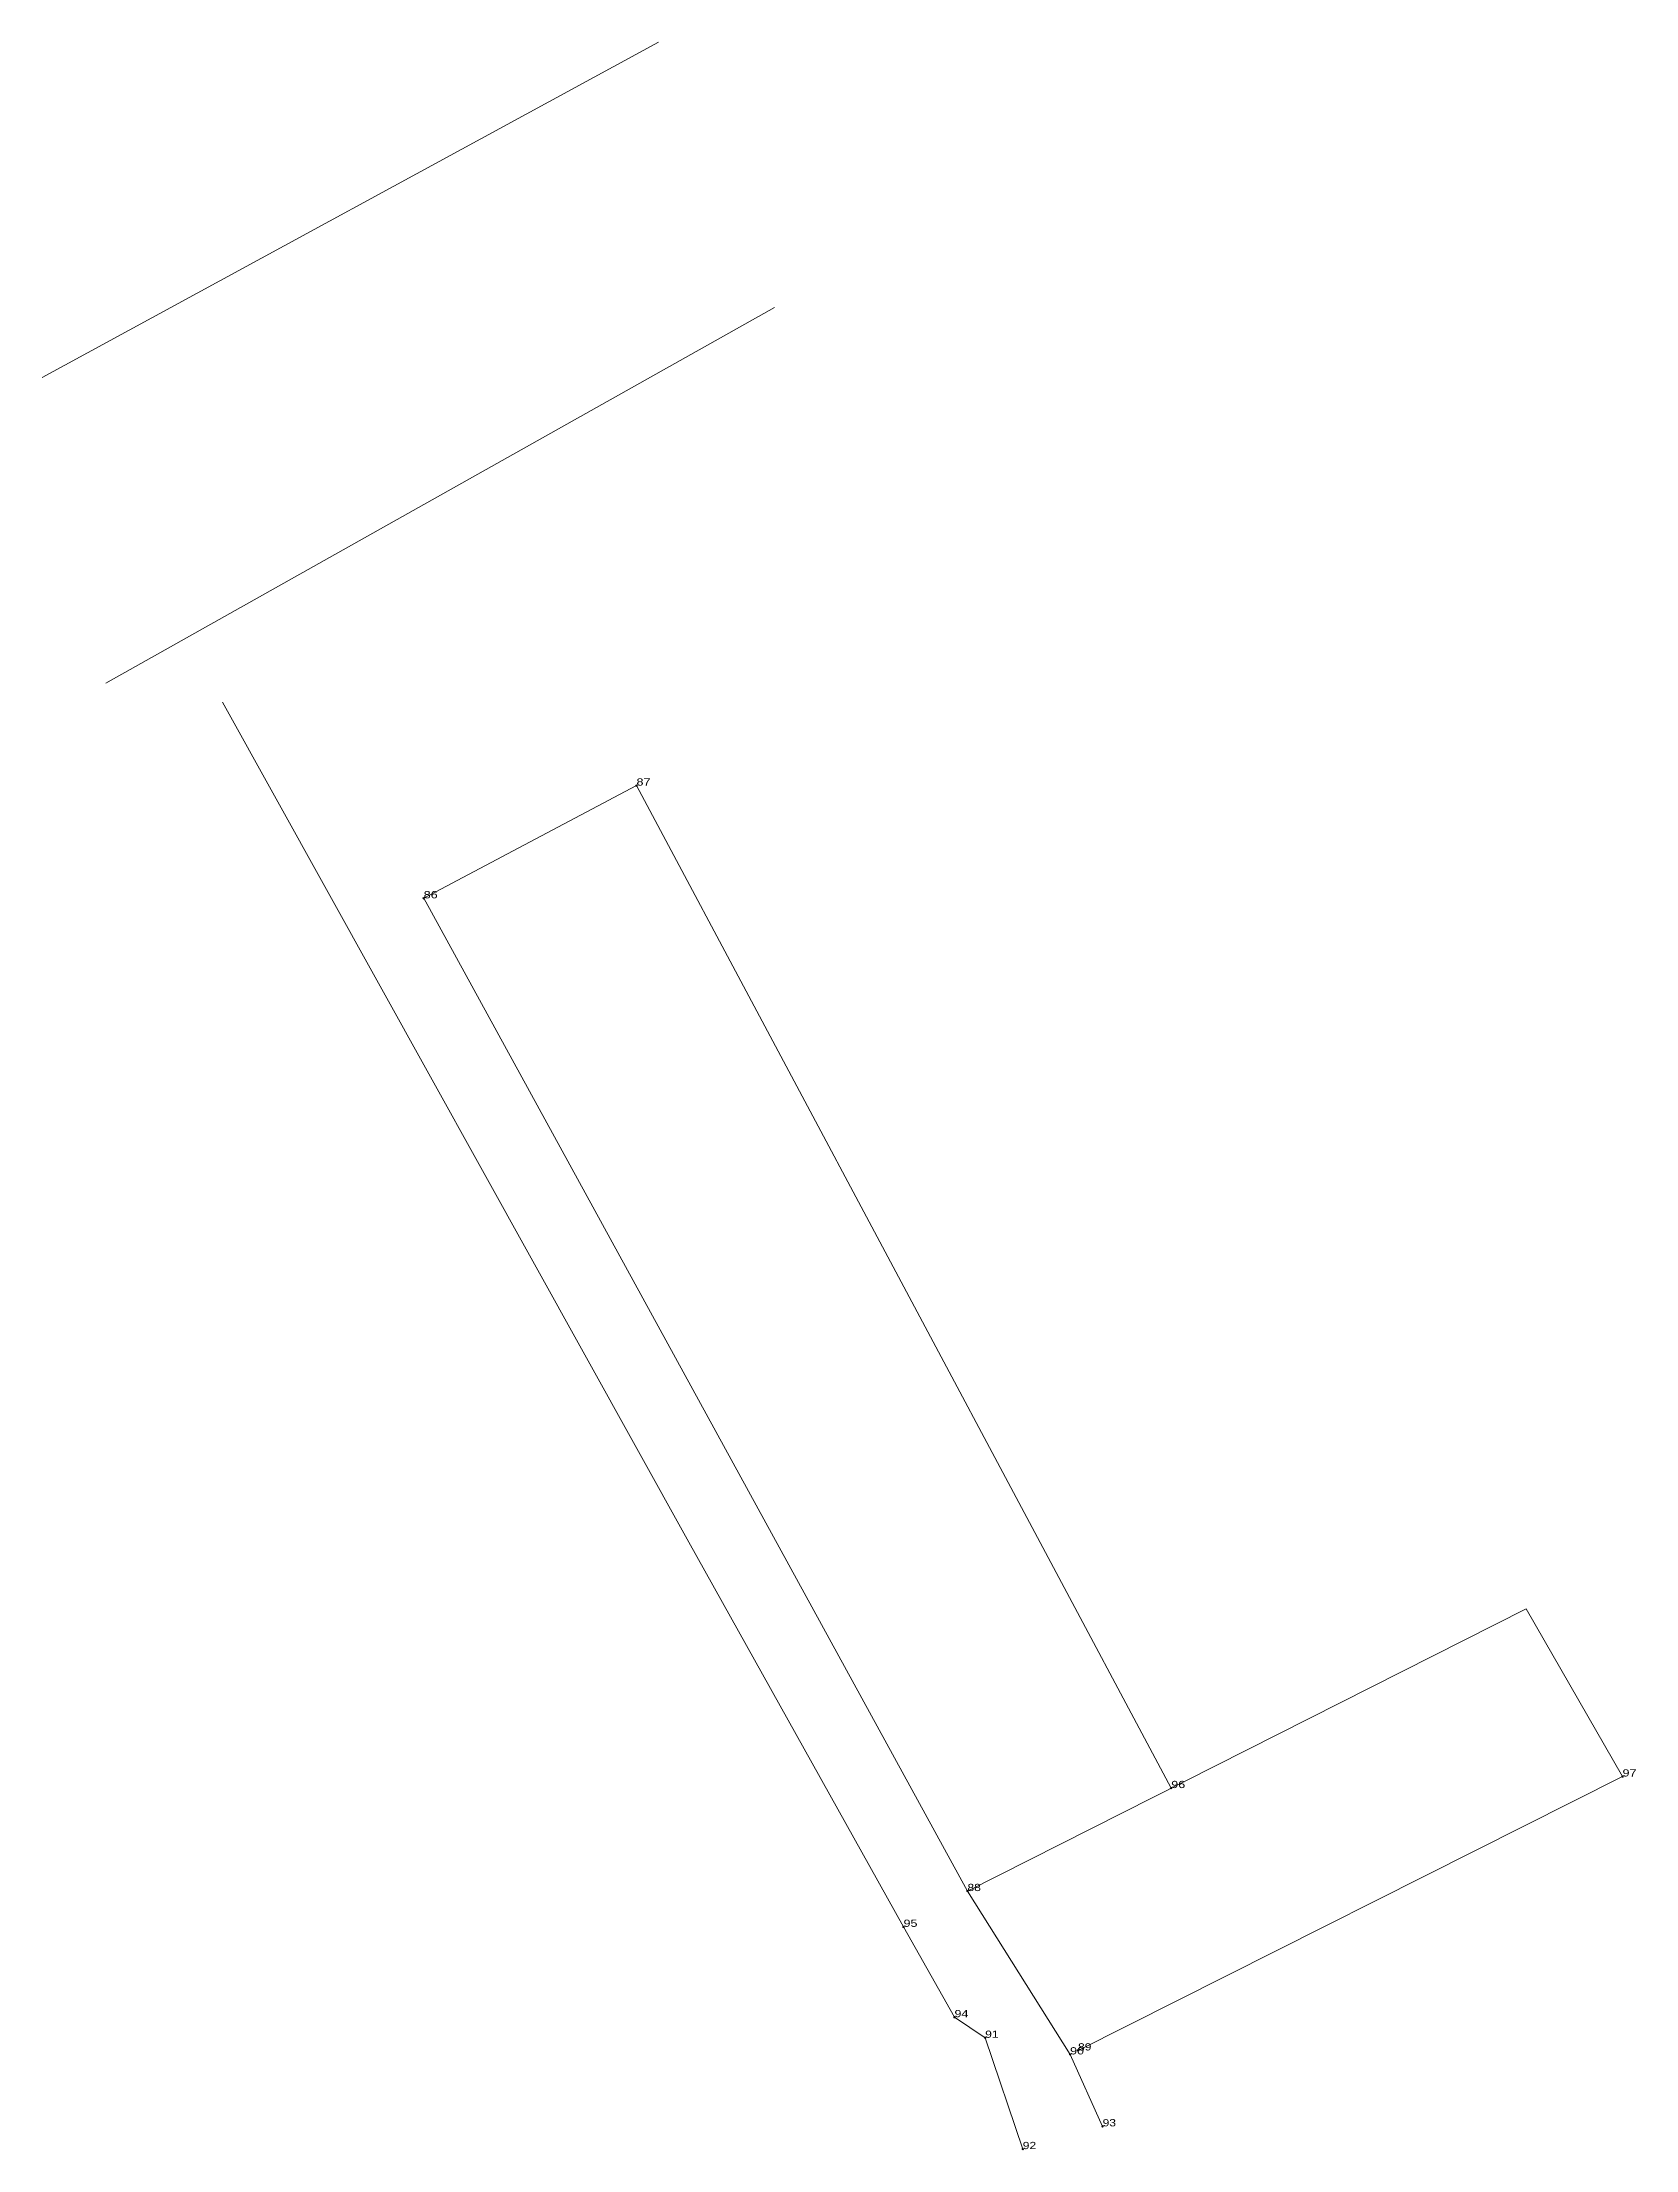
# Model space of a CAD drawing. Header units: metres. Extents: x 549864 to 556092, y 1836708 to 1841991.
# Drawn here: x 550542.4 to 550586.5, y 1838224.9 to 1838283.2 of the extents above; entities that cross this region are included whole.
import ezdxf

# ---------------------------------------------------------------- set-up
doc = ezdxf.new("R2010")
doc.units = ezdxf.units.M
doc.header["$LTSCALE"] = 0.08
doc.header["$PDMODE"] = 32
doc.header["$PDSIZE"] = 0.04
doc.layers.add('15', color=7, linetype='Continuous', lineweight=13)

msp = doc.modelspace()

# ---------------------------------------------------------------- texts
at = {"layer": '15'}
for s, width, p in [('87', 1.3, (550558.89, 1838262.67)), ('86', 1.3, (550553, 1838259.55)), ('97', 1.3, (550586.18, 1838235.25)), ('96', 1.3, (550573.69, 1838234.93)), ('88', 1.25, (550568.05, 1838232.08)), ('95', 1.3, (550566.28, 1838231.09)), ('94', 1.3, (550567.69, 1838228.59)), ('91', 1.25, (550568.54, 1838228.02)), ('90', 1.3, (550570.89, 1838227.56)), ('89', 1.25, (550571.11, 1838227.67)), ('93', 1.25, (550571.79, 1838225.57)), ('92', 1.25, (550569.58, 1838224.94))]:
    msp.add_text(s, height=0.2, dxfattribs=dict(at, width=width)).set_placement(p)

# ---------------------------------------------------------------- linework, layer by layer
at = {"layer": '15'}
for p, q in [((550542.44, 1838273.96), (550559.5, 1838283.24)), ((550544.2, 1838265.5), (550562.71, 1838275.9)), ((550553, 1838259.55), (550558.89, 1838262.67)), ((550558.89, 1838262.67), (550573.69, 1838234.93)), ((550568.54, 1838228.02), (550569.58, 1838224.94))]:
    msp.add_line(p, q, dxfattribs=at)
for points in [[(550547.43, 1838264.98), (550560.34, 1838241.73), (550566.28, 1838231.09), (550567.69, 1838228.59), (550568.54, 1838228.02)], [(550553, 1838259.55), (550568.05, 1838232.08), (550583.51, 1838239.89)], [(550571.11, 1838227.67), (550586.18, 1838235.25), (550583.51, 1838239.89)], [(550568.05, 1838232.08), (550570.89, 1838227.56), (550571.79, 1838225.57)]]:
    msp.add_lwpolyline(points, dxfattribs=at)
for p in [(550558.89, 1838262.67), (550553, 1838259.55), (550573.69, 1838234.93), (550586.18, 1838235.25), (550568.05, 1838232.08), (550566.28, 1838231.09), (550567.69, 1838228.59), (550568.54, 1838228.02), (550570.89, 1838227.56), (550571.11, 1838227.67), (550571.79, 1838225.57), (550569.58, 1838224.94)]:
    msp.add_point(p, dxfattribs=at)

msp.set_redraw_order([(e.dxf.handle, doc.entitydb.next_handle()) for e in msp.query("TEXT MTEXT ATTDEF DIMENSION ARC_DIMENSION")])  # texts and dimensions are drawn at this point

doc.saveas('drawing.dxf')
